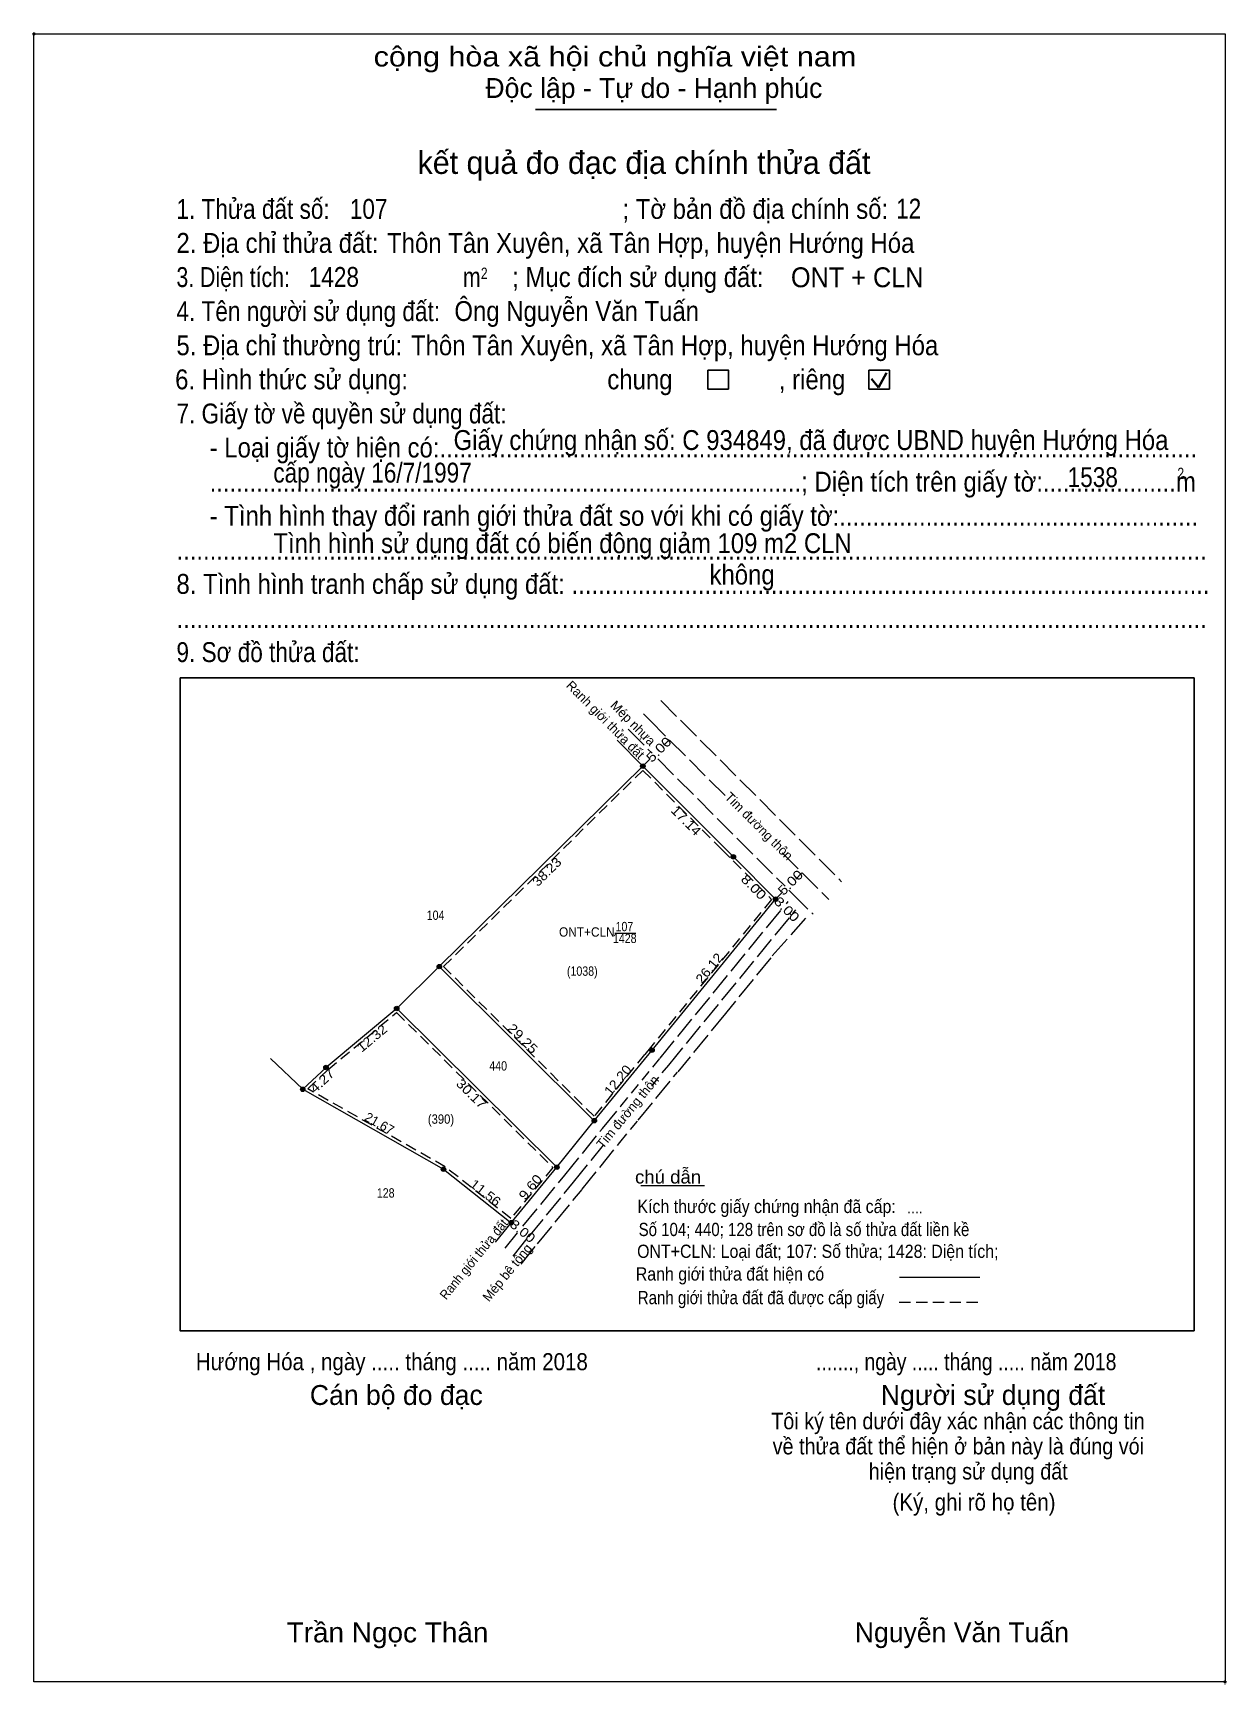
# Model space of a CAD drawing. Header units: metres. Extents: x 551301 to 552010, y 1840719 to 1841037.
# Drawn here: x 551301 to 551460.7, y 1840816.2 to 1841037.3 of the extents above; entities that cross this region are included whole.
import ezdxf
from ezdxf.enums import TextEntityAlignment as Align

# ---------------------------------------------------------------- set-up
doc = ezdxf.new("R2010")
doc.units = ezdxf.units.M
doc.header["$LTSCALE"] = 0.5
doc.header["$PDMODE"] = 32
doc.header["$PDSIZE"] = 0.25
doc.linetypes.add('LONG_DASHED', pattern=[7.5, 6, -1.5])
doc.linetypes.add('MEDIUM_DASHED', pattern=[4.5, 3, -1.5])
for name, color, linetype, lineweight in [('17', 7, 'Continuous', 13), ('2', 7, 'Continuous', 25), ('6', 7, 'Continuous', 13), ('63', 7, 'Continuous', 13)]:
    doc.layers.add(name, color=color, linetype=linetype, lineweight=lineweight)

msp = doc.modelspace()

# ---------------------------------------------------------------- texts
at = {"layer": '2'}
for s, height, width, p in [('cộng hòa xã hội chủ nghĩa việt nam', 2.661, 1.15, (551346.58, 1841032.78)), ('1. Thửa đất số:', 2.661, 0.85, (551320.18, 1841012.39)), ('107', 2.66, 0.85, (551343.39, 1841012.39)), ('; Tờ bản đồ địa chính số:', 2.661, 0.9, (551379.88, 1841012.39)), ('12', 2.66, 0.85, (551416.52, 1841012.43)), ('2. Địa chỉ thửa đất:', 2.661, 0.9, (551320.18, 1841007.84)), ('Thôn Tân Xuyên, xã Tân Hợp, huyện Hướng Hóa', 2.66, 0.9, (551348.38, 1841007.84)), ('3. Diện tích:', 2.661, 0.8, (551320.18, 1841003.27)), ('1428', 2.66, 0.85, (551337.89, 1841003.29)), ('2', 1.521, 0.8, (551360.93, 1841004.34)), ('; Mục đích sử dụng đất:', 2.661, 0.9, (551365.13, 1841003.27)), ('ONT + CLN', 2.661, 0.95, (551402.44, 1841003.24)), ('m', 2.661, 0.8, (551358.53, 1841003.27)), ('4. Tên người sử dụng đất:', 2.661, 0.85, (551320.18, 1840998.7)), ('Ông Nguyễn Văn Tuấn', 2.66, 0.9, (551357.39, 1840998.72)), ('5. Địa chỉ thường trú:', 2.661, 0.9, (551320.18, 1840994.14)), ('Thôn Tân Xuyên, xã Tân Hợp, huyện Hướng Hóa', 2.66, 0.9, (551351.58, 1840994.14)), ('6. Hình thức sử dụng:', 2.661, 0.9, (551320.01, 1840989.58)), ('chung                , riêng', 2.661, 0.9, (551377.86, 1840989.58)), ('7. Giấy tờ về quyền sử dụng đất:', 2.661, 0.85, (551320.18, 1840985.01)), ('Giấy chứng nhận số: C 934849, đã được UBND huyện Hướng Hóa', 2.66, 0.9, (551357.28, 1840981.46)), ('     - Loại giấy tờ hiện có:..................................................................................................................', 2.661, 0.9, (551320.18, 1840980.46)), ('cấp ngày 16/7/1997', 2.66, 0.85, (551333.15, 1840977.1)), ('1538', 2.66, 0.85, (551439.48, 1840976.5)), ('     .........................................................................................; Diện tích trên giấy tờ:....................m', 2.661, 0.9, (551320.18, 1840975.89)), ('2', 1.521, 0.8, (551454.17, 1840977.57)), ('     - Tình hình thay đổi ranh giới thửa đất so với khi có giấy tờ:......................................................', 2.661, 0.9, (551320.18, 1840971.32)), ('Tình hình sử dụng đất có biến động giảm 109 m2 CLN', 2.66, 0.9, (551333.16, 1840967.66)), ('...........................................................................................................................................................', 2.661, 0.9, (551320.18, 1840966.77)), ('không', 2.661, 0.9, (551391.54, 1840963.46)), ('8. Tình hình tranh chấp sử dụng đất: ................................................................................................', 2.661, 0.9, (551320.18, 1840962.21)), ('...........................................................................................................................................................', 2.661, 0.9, (551320.18, 1840957.64)), ('9. Sơ đồ thửa đất:', 2.661, 0.85, (551320.18, 1840953.08)), ('Hướng Hóa , ngày ..... tháng ..... năm 2018', 2.281, 0.9, (551322.78, 1840858.32)), ('......., ngày ..... tháng ..... năm 2018', 2.281, 0.85, (551405.8, 1840858.32)), ('(Ký, ghi rõ họ tên)', 2.281, 0.9, (551416.04, 1840839.54)), ('Trần Ngọc Thân', 2.663, 1.05, (551334.93, 1840821.9))]:
    msp.add_text(s, height=height, dxfattribs=dict(at, width=width)).set_placement(p)
for s, height, p in [('Độc lập - Tự do - Hạnh phúc', 2.661, (551361.54, 1841028.57)), ('Cán bộ đo đạc', 2.661, (551338.04, 1840853.67)), ('Người sử dụng đất', 2.661, (551414.47, 1840853.67)), ('Nguyễn Văn Tuấn', 2.66, (551410.99, 1840821.92))]:
    msp.add_text(s, height=height, dxfattribs=at).set_placement(p)
for s, height, p in [('kết quả đo đạc địa chính thửa đất', 3.042, (551382.77, 1841018.4)), ('.', 0.7605, (551460.54, 1840816.2))]:
    msp.add_text(s, height=height, dxfattribs=at).set_placement(p, align=Align.CENTER)
for s, height, width, p in [('....', 1.48, 0.95, (551419.04, 1840879.3)), ('Tôi ký tên dưới đây xác nhận các thông tin', 2.199, 0.9, (551424.8, 1840850.42)), ('về thửa đất thể hiện ở bản này là đúng vói', 2.199, 0.9, (551424.85, 1840847.05)), ('hiện trạng sử dụng đất', 2.199, 0.9, (551426.175, 1840843.69))]:
    msp.add_text(s, height=height, dxfattribs=dict(at, width=width)).set_placement(p, align=Align.CENTER)
at = {"layer": '6'}
for s, height, width, p in [('chú dẫn', 1.771, 1.05, (551381.57, 1840883.3)), ('Kích thước giấy chứng nhận đã cấp:', 1.771, 0.9, (551381.89, 1840879.35)), ('Số 104; 440; 128 trên sơ đồ là số thửa đất liền kề', 1.77, 0.85, (551382.05, 1840876.27)), ('ONT+CLN: Loại đất; 107: Số thửa; 1428: Diện tích;', 1.77, 0.9, (551381.85, 1840873.35)), ('Ranh giới thửa đất hiện có ', 1.771, 0.9, (551381.67, 1840870.32)), ('Ranh giới thửa đất đã được cấp giấy', 1.771, 0.85, (551381.94, 1840867.15))]:
    msp.add_text(s, height=height, dxfattribs=dict(at, width=width)).set_placement(p)
at = {"layer": '63'}
for s, rotation, p in [('Ranh giới thửa đất', 315, (551377.1781, 1840944.9119)), ('Mép nhựa', 315, (551380.8631, 1840944.4769)), ('Tim đường thôn', 314.964, (551397.7181, 1840930.6767)), ('Tim đường thôn', 50.575, (551381.067, 1840892.4881)), ('21.67', 330.406, (551347.0514, 1840890.7928)), ('Mép bê tông', 50.93, (551364.949, 1840870.9911))]:
    msp.add_text(s, height=1.25, rotation=rotation, dxfattribs=at).set_placement(p, align=Align.CENTER)
for s, rotation, width, p in [('5.00', 45, 1.2, (551385.1931, 1840940.9331)), ('17.14', 314.953, 1.15, (551387.9756, 1840931.4216)), ('38.23', 44.544, 1.1, (551370.2067, 1840924.5697)), ('8.00', 315, 1.2, (551397.0131, 1840922.5369)), ('5.00', 45, 1.2, (551402.8131, 1840923.1331)), ('3.00', 315, 1.2, (551401.4431, 1840919.5669)), ('26.12', 50.703, 1.1, (551391.9984, 1840911.7242)), ('12.32', 39.829, 1.1, (551346.7547, 1840902.2668)), ('29.25', 315.18, 1.15, (551366.0945, 1840902.2562)), ('4.27', 43.103, 1.15, (551340.1179, 1840896.5958)), ('12.20', 50.687, 1.1, (551379.7532, 1840896.739)), ('30.17', 315.255, 1.15, (551359.22, 1840894.8651)), ('9.60', 50.622, 1.15, (551368.0376, 1840882.4235)), ('11.56', 321.782, 1.1, (551361.1683, 1840881.576)), ('Ranh giới thửa đất', 50.807, 0.95, (551360.464, 1840872.78)), ('3.00', 320.536, 1.15, (551366.1328, 1840876.4493))]:
    msp.add_text(s, height=1.25, rotation=rotation, dxfattribs=dict(at, width=width)).set_placement(p, align=Align.CENTER)
for s, width, p in [('104', 0.85, (551354.87, 1840918.58)), ('ONT+CLN', 0.95, (551375.12, 1840916.34)), ('107', 0.85, (551380.145, 1840917.06)), ('1428', 0.85, (551380.195, 1840915.48)), ('(1038)', 0.85, (551374.51, 1840911.1)), ('440', 0.85, (551363.25, 1840898.42)), ('(390)', 0.9, (551355.595, 1840891.3)), ('128', 0.85, (551348.195, 1840881.42))]:
    msp.add_text(s, height=1.25, dxfattribs=dict(at, width=width)).set_placement(p, align=Align.CENTER)

# ---------------------------------------------------------------- hatches: boundary and pattern name
at = {"layer": '63'}
for points in [[(551382.92, 1840939.15, 1), (551382.32, 1840939.15, 1)], [(551395.03, 1840927.02, 1), (551394.43, 1840927.02, 1)], [(551400.69, 1840921.36, 1), (551400.09, 1840921.36, 1)], [(551355.67, 1840912.33, 1), (551355.07, 1840912.33, 1)], [(551349.97, 1840906.72, 1), (551349.37, 1840906.72, 1)], [(551384.15, 1840901.15, 1), (551383.55, 1840901.15, 1)], [(551340.51, 1840898.83, 1), (551339.91, 1840898.83, 1)], [(551337.39, 1840895.91, 1), (551336.79, 1840895.91, 1)], [(551376.42, 1840891.71, 1), (551375.82, 1840891.71, 1)], [(551356.23, 1840885.21, 1), (551355.63, 1840885.21, 1)], [(551371.4, 1840885.48, 1), (551370.8, 1840885.48, 1)], [(551365.31, 1840878.06, 1), (551364.71, 1840878.06, 1)]]:
    msp.add_hatch(color=256, dxfattribs=at).paths.add_polyline_path(points)

# ---------------------------------------------------------------- linework, layer by layer
at = {"layer": '17'}
msp.add_line((551382.34, 1840883.04), (551390.89, 1840883.04), dxfattribs=at)
at = {"layer": '2'}
for p, q in [((551368.26, 1841027.02), (551400.51, 1841027.02)), ((551320.66, 1840950.97), (551456.4, 1840950.97)), ((551456.4, 1840950.97), (551456.4, 1840863.6))]:
    msp.add_line(p, q, dxfattribs=at)
at = {"layer": '2', "lineweight": 35}
for p, q in [((551413.23, 1840990.98), (551414.14, 1840989.8)), ((551414.14, 1840989.8), (551415.25, 1840991.77))]:
    msp.add_line(p, q, dxfattribs=at)
at = {"layer": '2', "lineweight": 13}
msp.add_lwpolyline([(551301.11, 1841037.13), (551460.55, 1841037.13), (551460.55, 1840816.6), (551301.11, 1840816.6)], close=True, dxfattribs=at)
at = {"layer": '2'}
for points in [[(551391.33, 1840992.15), (551394.07, 1840992.15), (551394.07, 1840989.6), (551391.33, 1840989.6)], [(551412.88, 1840992.15), (551415.62, 1840992.15), (551415.62, 1840989.6), (551412.88, 1840989.6)]]:
    msp.add_lwpolyline(points, close=True, dxfattribs=at)
msp.add_lwpolyline([(551456.4, 1840863.6), (551320.66, 1840863.6), (551320.66, 1840950.97)], dxfattribs=at)
for p in [(551301.11, 1841037.13), (551460.55, 1840816.6)]:
    msp.add_point(p, dxfattribs=at)
at = {"layer": '6'}
msp.add_line((551416.96, 1840870.75), (551427.74, 1840870.75), dxfattribs=at)
at = {"layer": '6', "linetype": 'MEDIUM_DASHED'}
msp.add_line((551416.95, 1840867.43), (551427.81, 1840867.43), dxfattribs=at)
at = {"layer": '63'}
for p, q in [((551382.7, 1840946.14), (551383.55, 1840945.29)), ((551379.16, 1840942.61), (551382.62, 1840939.15)), ((551386.15, 1840942.68), (551385.41, 1840941.94)), ((551383.58, 1840940.11), (551382.62, 1840939.15)), ((551394.73, 1840927.02), (551382.62, 1840939.15)), ((551394.73, 1840927.02), (551400.39, 1840921.36)), ((551403.92, 1840924.89), (551403.08, 1840924.05)), ((551401.35, 1840922.32), (551400.39, 1840921.36)), ((551400.65, 1840921.1), (551400.39, 1840921.36)), ((551402.52, 1840919.23), (551402.35, 1840919.4)), ((551378.88, 1840916.8), (551381.66, 1840916.8)), ((551355.37, 1840912.33), (551376.12, 1840891.71)), ((551349.67, 1840906.72), (551340.21, 1840898.83)), ((551349.67, 1840906.72), (551371.1, 1840885.48)), ((551332.79, 1840900.05), (551337.09, 1840895.91)), ((551337.09, 1840895.91), (551340.21, 1840898.83)), ((551362.9, 1840875.47), (551365.02, 1840878.07)), ((551365.25, 1840877.86), (551365.01, 1840878.06)), ((551367.33, 1840876.15), (551367.2, 1840876.25))]:
    msp.add_line(p, q, dxfattribs=at)
at = {"layer": '63', "linetype": 'LONG_DASHED'}
for p, q in [((551380.65, 1840944.09), (551383.87, 1840940.87)), ((551383.55, 1840945.29), (551394.03, 1840934.8)), ((551384.61, 1840940.12), (551401.65, 1840923.07)), ((551401.28, 1840927.54), (551407.51, 1840921.3)), ((551402.16, 1840922.55), (551402.57, 1840922.14)), ((551402.57, 1840922.14), (551405.4, 1840919.34)), ((551384.92, 1840900.09), (551401.07, 1840919.82)), ((551386.08, 1840899.14), (551403.1, 1840919.94)), ((551401.84, 1840920.75), (551402.08, 1840921.05)), ((551381.99, 1840891.76), (551387.24, 1840898.19)), ((551374.5, 1840882.54), (551379.55, 1840888.8)), ((551373.34, 1840883.48), (551377.33, 1840888.43)), ((551366.57, 1840877.59), (551372.17, 1840884.42)), ((551367.35, 1840876.18), (551373.33, 1840883.47)), ((551368.51, 1840875.23), (551374.49, 1840882.52)), ((551364.18, 1840874.65), (551365.83, 1840876.69)), ((551365.25, 1840873.6), (551367.35, 1840876.18)), ((551366.32, 1840872.53), (551368.52, 1840875.24))]:
    msp.add_line(p, q, dxfattribs=at)
at = {"layer": '63', "linetype": 'MEDIUM_DASHED'}
for p, q in [((551379.67, 1840893.66), (551384.92, 1840900.09)), ((551383.8, 1840896.35), (551386.08, 1840899.14)), ((551379.54, 1840888.77), (551381.99, 1840891.75))]:
    msp.add_line(p, q, dxfattribs=at)
at = {"layer": '63', "linetype": 'LONG_DASHED'}
for points in [[(551385.01, 1840947.94), (551387.66, 1840945.29), (551409.23, 1840923.68)], [(551404.41, 1840918.82), (551399.73, 1840913.51), (551393.68, 1840906.07), (551387.3, 1840898.26)], [(551372.17, 1840884.42), (551377.22, 1840890.68), (551379.67, 1840893.66)]]:
    msp.add_lwpolyline(points, dxfattribs=at)
at = {"layer": '63'}
for points in [[(551349.67, 1840906.72), (551355.37, 1840912.33), (551382.62, 1840939.15)], [(551365.01, 1840878.06), (551371.1, 1840885.48), (551376.12, 1840891.71), (551383.85, 1840901.15), (551400.39, 1840921.36)], [(551337.09, 1840895.91), (551355.93, 1840885.21), (551365.01, 1840878.06)]]:
    msp.add_lwpolyline(points, dxfattribs=at)
at = {"layer": '63', "linetype": 'MEDIUM_DASHED'}
for points in [[(551382.84, 1840900.55), (551376.09, 1840892.3), (551355.94, 1840912.33), (551382.62, 1840938.59), (551393.19, 1840927.99)], [(551393.19, 1840927.99), (551394.72, 1840926.47), (551399.85, 1840921.33), (551383.82, 1840901.74), (551382.84, 1840900.55)]]:
    msp.add_lwpolyline(points, dxfattribs=at)
msp.add_lwpolyline([(551349.65, 1840906.18), (551370.56, 1840885.45), (551364.95, 1840878.62), (551356.15, 1840885.54), (551337.76, 1840895.99), (551340.47, 1840898.53)], close=True, dxfattribs=at)
at = {"layer": '63'}
for centre in [(551382.62, 1840939.15), (551394.73, 1840927.02), (551400.39, 1840921.36), (551355.37, 1840912.33), (551349.67, 1840906.72), (551383.85, 1840901.15), (551340.21, 1840898.83), (551337.09, 1840895.91), (551376.12, 1840891.71), (551355.93, 1840885.21), (551371.1, 1840885.48), (551365.01, 1840878.06)]:
    msp.add_circle(centre, 0.3, dxfattribs=at)

msp.set_redraw_order([(e.dxf.handle, doc.entitydb.next_handle()) for e in msp.query("TEXT MTEXT ATTDEF DIMENSION ARC_DIMENSION")])  # texts and dimensions are drawn at this point

doc.saveas('drawing.dxf')
